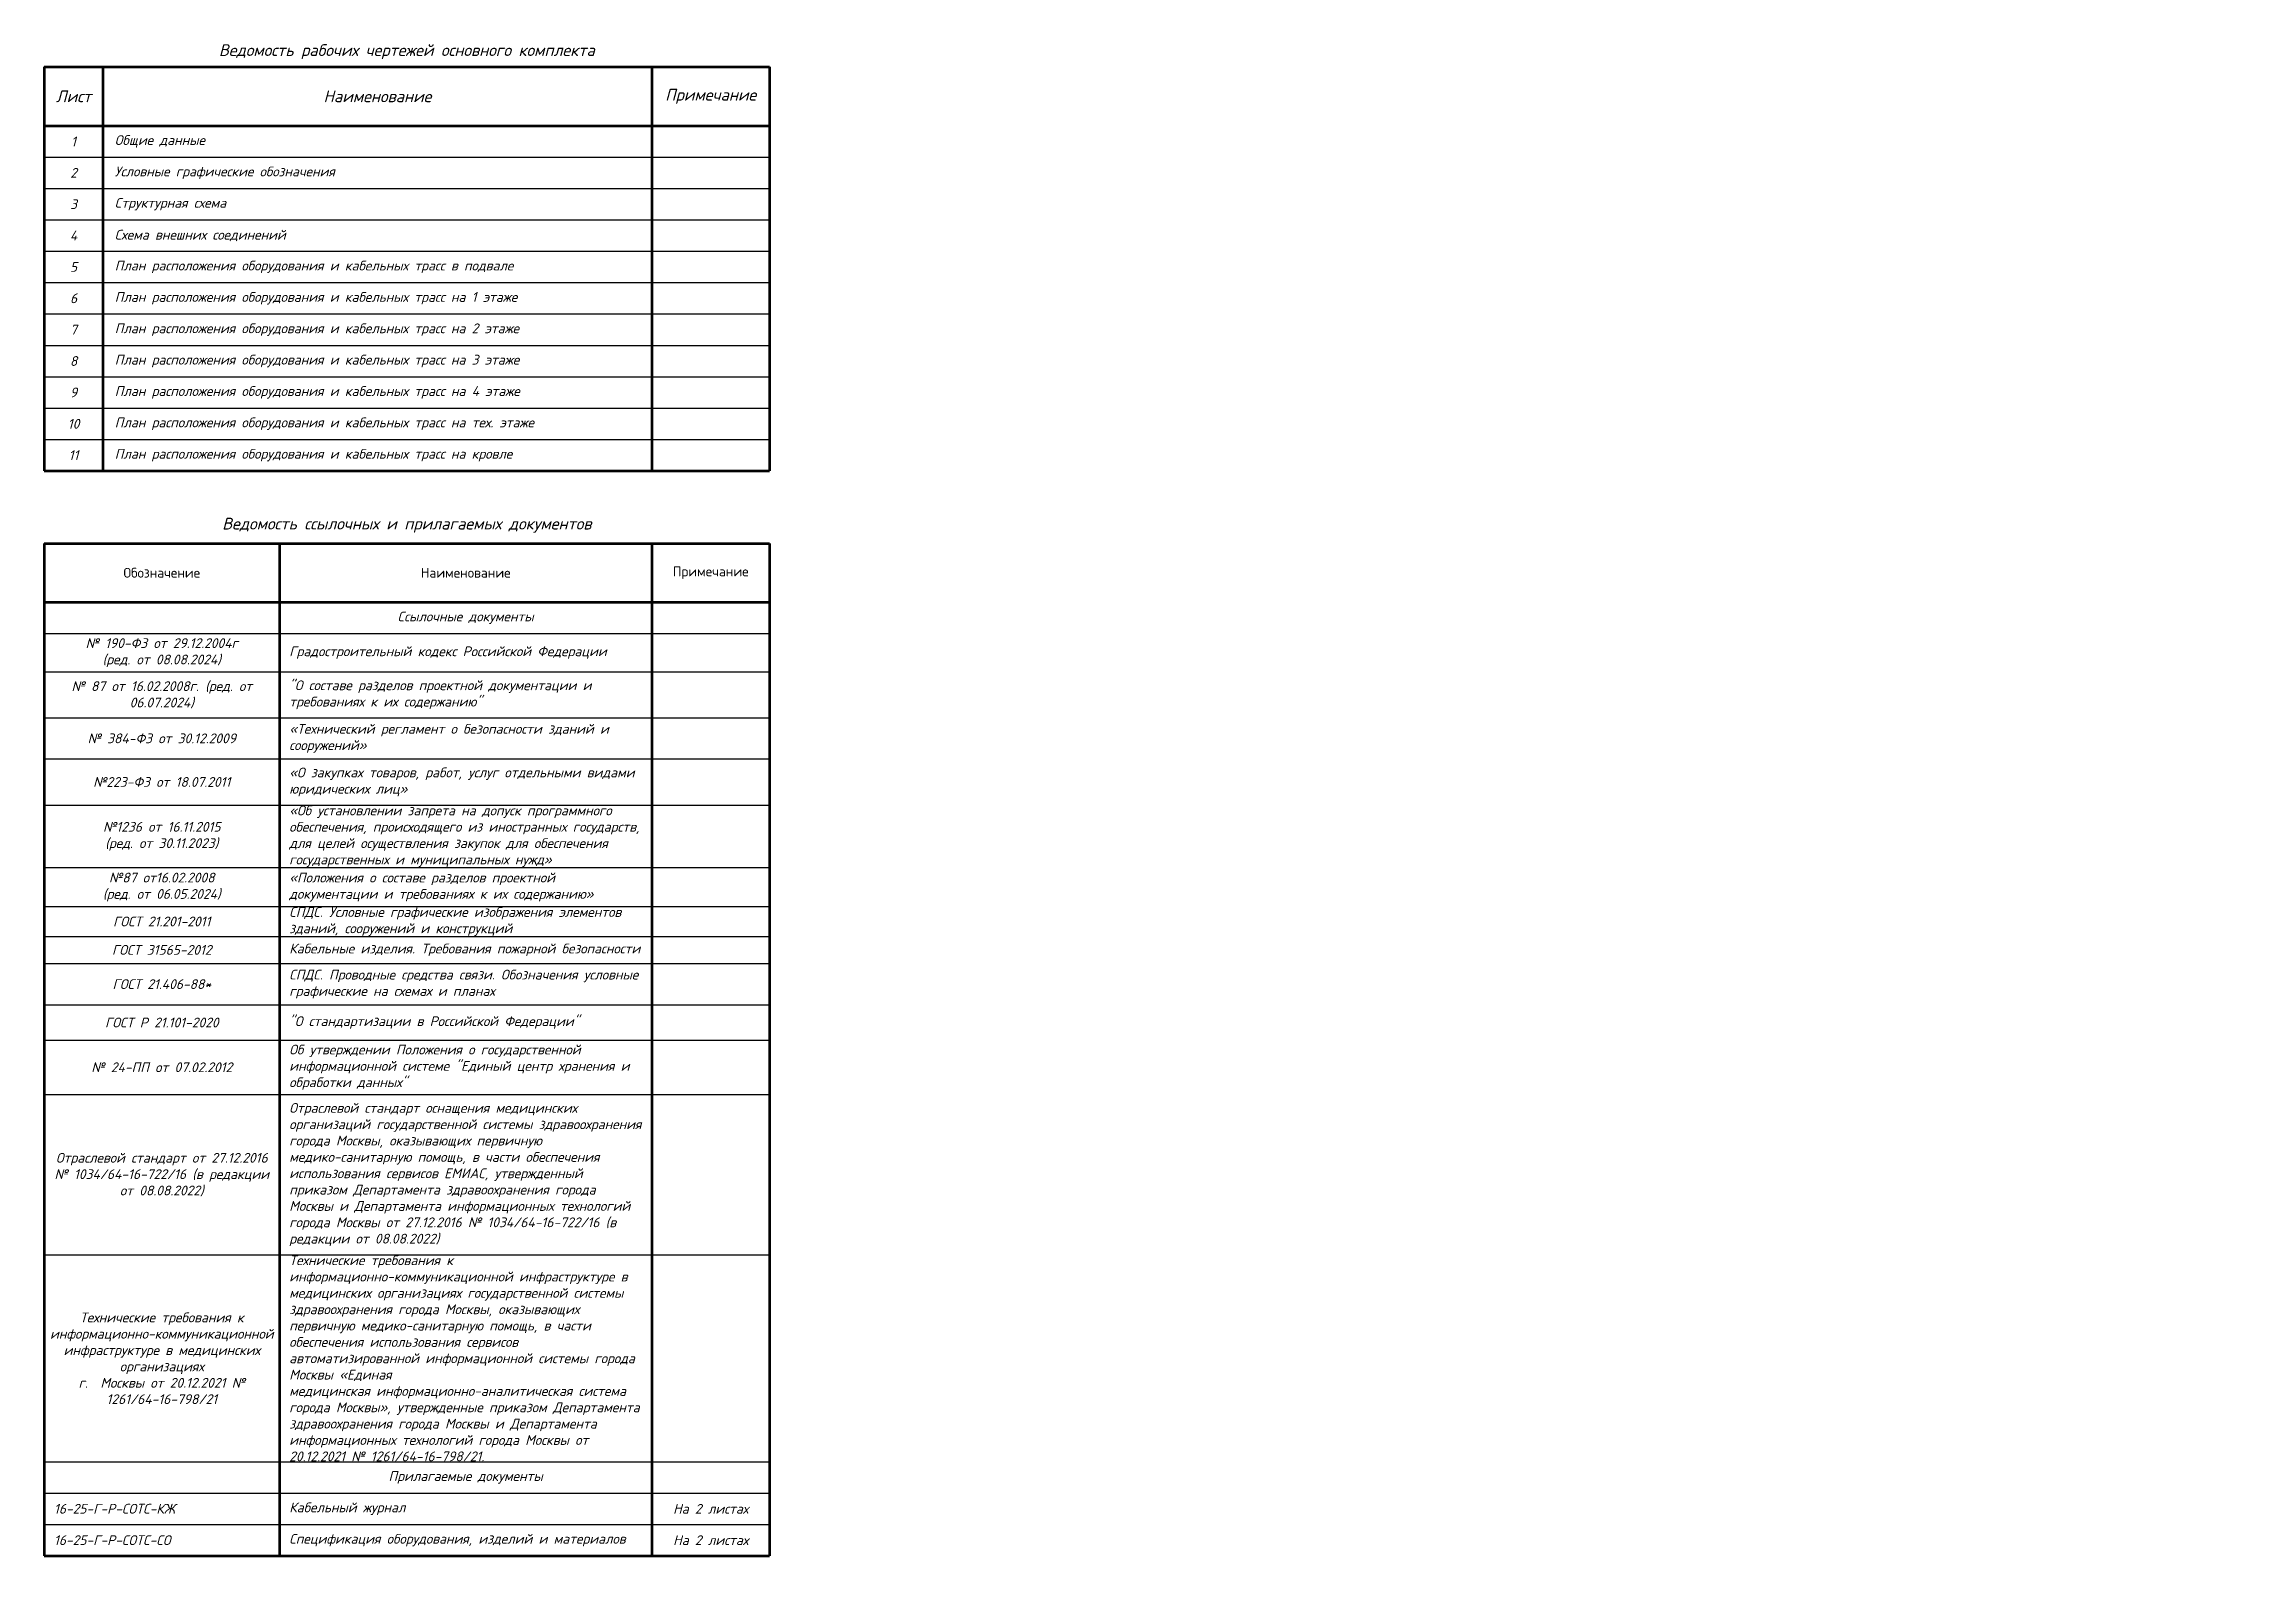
# Model space of a CAD drawing. Extents: x -72636 to 8142370, y -29900 to 852868.
# Drawn here: x -11 to 56296, y -796 to 37752 of the extents above; entities that cross this region are included whole.
import ezdxf
from ezdxf import colors
from ezdxf.entities.mleader import LeaderData, LeaderLine
from ezdxf.math import Vec2, Vec3

# ---------------------------------------------------------------- set-up
doc = ezdxf.new("R2010")
doc.units = 0
doc.header["$LTSCALE"] = 100
doc.styles.add('ISOCPEUR', font='isocpeui.ttf', dxfattribs={"height": 250})

msp = doc.modelspace()

# ---------------------------------------------------------------- texts
at = {"insert": (9239, 37560), "char_height": 300, "width": 18480, "attachment_point": 5, "style": 'ISOCPEUR'}
msp.add_mtext('Ведомость рабочих чертежей основного комплекта', dxfattribs=at)
at = {"lineweight": 15, "insert": (9239, 25485), "char_height": 300, "width": 18500, "attachment_point": 5, "style": 'ISOCPEUR'}
msp.add_mtext('Ведомость ссылочных и прилагаемых документов', dxfattribs=at)

# ---------------------------------------------------------------- blocks, each defined once
blk = doc.blocks.new('*T16')
at = {"color": 0, "linetype": 'ByBlock', "lineweight": 70, "transparency": 16777216}
for p, q in [((0, 0), (18500, 0)), ((0, 0), (0, -10300)), ((1500, 0), (1500, -10300)), ((15500, 0), (15500, -10300)), ((18500, 0), (18500, -10300)), ((0, -1500), (18500, -1500)), ((0, -10300), (18500, -10300))]:
    blk.add_line(p, q, dxfattribs=at)
at = {"color": 0, "linetype": 'ByBlock', "lineweight": 25, "transparency": 16777216}
for p, q in [((0, -2300), (18500, -2300)), ((0, -3100), (18500, -3100)), ((0, -3900), (18500, -3900)), ((0, -4700), (18500, -4700)), ((0, -5500), (18500, -5500)), ((0, -6300), (18500, -6300)), ((0, -7100), (18500, -7100)), ((0, -7900), (18500, -7900)), ((0, -8700), (18500, -8700)), ((0, -9500), (18500, -9500))]:
    blk.add_line(p, q, dxfattribs=at)
at = {"transparency": 16777216, "style": 'ISOCPEUR'}
for s, insert, char_height, width, attachment_point in [('Примечание', (17000, -750), 300, 2500, 5), ('Лист', (750, -750), 300, 1000, 5), ('Наименование', (8500, -750), 300, 13500, 5), ('1', (750, -1900), 250, 1480, 5), ('Общие данные', (1800, -1900), 250, 13400, 4), ('2', (750, -2700), 250, 1480, 5), ('Условные графические обозначения', (1800, -2700), 250, 13400, 4), ('3', (750, -3500), 250, 1480, 5), ('Структурная схема', (1800, -3500), 250, 13400, 4), ('4', (750, -4300), 250, 1480, 5), ('Схема внешних соединений', (1800, -4300), 250, 13400, 4), ('5', (750, -5100), 250, 1480, 5), ('План расположения оборудования и кабельных трасс в подвале', (1800, -5100), 250, 13400, 4), ('6', (750, -5900), 250, 1480, 5), ('План расположения оборудования и кабельных трасс на 1 этаже', (1800, -5900), 250, 13400, 4), ('7', (750, -6700), 250, 1480, 5), ('План расположения оборудования и кабельных трасс на 2 этаже', (1800, -6700), 250, 13400, 4), ('8', (750, -7500), 250, 1480, 5), ('План расположения оборудования и кабельных трасс на 3 этаже', (1800, -7500), 250, 13400, 4), ('9', (750, -8300), 250, 1480, 5), ('План расположения оборудования и кабельных трасс на 4 этаже', (1800, -8300), 250, 13400, 4), ('10', (750, -9100), 250, 1480, 5), ('План расположения оборудования и кабельных трасс на тех. этаже', (1800, -9100), 250, 13400, 4), ('11', (750, -9900), 250, 1000, 5), ('План расположения оборудования и кабельных трасс на кровле', (1800, -9900), 250, 13400, 4)]:
    blk.add_mtext(s, dxfattribs=dict(at, insert=insert, char_height=char_height, width=width, attachment_point=attachment_point))
blk = doc.blocks.new('*T17')
at = {"color": 0, "linetype": 'ByBlock', "lineweight": 70, "transparency": 16777216}
for p, q in [((0, 0), (18500, 0)), ((0, 0), (0, -25819)), ((6000, 0), (6000, -25819)), ((15500, 0), (15500, -25819)), ((18500, 0), (18500, -25819)), ((0, -1500), (18500, -1500)), ((0, -25819), (18500, -25819))]:
    blk.add_line(p, q, dxfattribs=at)
at = {"color": 0, "linetype": 'ByBlock', "lineweight": 25, "transparency": 16777216}
for p, q in [((0, -2300), (18500, -2300)), ((0, -3273), (18500, -3273)), ((0, -4451), (18500, -4451)), ((0, -5495), (18500, -5495)), ((0, -6674), (18500, -6674)), ((0, -8269), (18500, -8269)), ((0, -9262), (18500, -9262)), ((0, -10024), (18500, -10024)), ((0, -10711), (18500, -10711)), ((0, -11769), (18500, -11769)), ((0, -12669), (18500, -12669)), ((0, -14051), (18500, -14051)), ((0, -18146), (18500, -18146)), ((0, -23419), (18500, -23419)), ((0, -24219), (18500, -24219)), ((0, -25019), (18500, -25019))]:
    blk.add_line(p, q, dxfattribs=at)
at = {"transparency": 16777216, "char_height": 250, "style": 'ISOCPEUR'}
for s, insert, width, attachment_point in [('{\\fISOCPEUR|b0|i0|c204|p34;Обозначение}', (3000, -750), 5500, 5), ('{\\fISOCPEUR|b0|i0|c204|p34;Наименование}', (10750, -750), 9000, 5), ('{\\fISOCPEUR|b0|i0|c204|p34;Примечание}', (17000, -750), 2500, 5), ('Ссылочные документы', (10750, -1900), 9000, 5), ('№ 190-ФЗ от 29.12.2004г\\P(ред. от 08.08.2024)\\~', (3000, -2787), 5500, 5), ('Градостроительный кодекс Российской Федерации', (6250, -2787), 9000, 4), ('№ 87 от 16.02.2008г. (ред. от 06.07.2024)', (3000, -3862), 5500, 5), ('"О составе разделов проектной документации и требованиях к их содержанию"', (6250, -3862), 9000, 4), ('№ 384-ФЗ от 30.12.2009', (3000, -4973), 5500, 5), ('«Технический регламент о безопасности зданий и сооружений»', (6250, -4973), 9000, 4), ('№223-ФЗ от 18.07.2011', (3000, -6085), 5500, 5), ('«О закупках товаров, работ, услуг отдельными видами юридических лиц»', (6250, -6085), 9000, 4), ('«Об установлении запрета на допуск программного обеспечения, происходящего из иностранных государств, для целей осуществления закупок для обеспечения государственных и муниципальных нужд»', (6250, -7471), 9000, 4), ('№1236 от 16.11.2015 ^J(ред. от 30.11.2023)^J', (3000, -7471), 5500, 5), ('№87 от16.02.2008 ^J(ред. от 06.05.2024)^J', (3000, -8766), 5500, 5), ('«Положения о составе разделов проектной документации и требованиях к их содержанию»', (6250, -8766), 9000, 4), ('ГОСТ 21.201-2011', (3000, -9643), 5500, 5), ('СПДС. Условные графические изображения элементов зданий, сооружений и конструкций', (6250, -9643), 9000, 4), ('ГОСТ 31565-2012', (3000, -10367), 5500, 5), ('Кабельные изделия. Требования пожарной безопасности', (6250, -10367), 9000, 4), ('ГОСТ 21.406-88*', (3000, -11240), 5500, 5), ('СПДС. Проводные средства связи. Обозначения условные графические на схемах и планах', (6250, -11240), 9000, 4), ('ГОСТ Р 21.101-2020', (3000, -12219), 5500, 5), ('"О стандартизации в Российской Федерации"', (6250, -12219), 9000, 4), ('Об утверждении Положения о государственной информационной системе "Единый центр хранения и обработки данных"', (6250, -13360), 9000, 4), ('№ 24-ПП от 07.02.2012', (3000, -13360), 5500, 5), ('Отраслевой стандарт оснащения медицинских организаций государственной системы здравоохранения города Москвы, оказывающих первичную медико-санитарную помощь, в части обеспечения использования сервисов ЕМИАС, утвержденный приказом Департамента здравоохранения города Москвы и Департамента информационных технологий города Москвы от 27.12.2016 № 1034/64-16-722/16 (в редакции от 08.08.2022)', (6250, -16098), 9000, 4), ('Отраслевой стандарт от 27.12.2016 № 1034/64-16-722/16 (в редакции от 08.08.2022)', (3000, -16098), 5500, 5), ('{\\fISOCPEUR|b0|i1|c204|p34;Технические требования к информационно\\fISOCPEUR|b0|i1|c0|p34;-\\fISOCPEUR|b0|i1|c204|p34;коммуникационной инфраструктуре в медицинских организациях государственной системы здравоохранения города Москвы\\fISOCPEUR|b0|i1|c0|p34;, \\fISOCPEUR|b0|i1|c204|p34;оказывающих первичную медико\\fISOCPEUR|b0|i1|c0|p34;-\\fISOCPEUR|b0|i1|c204|p34;санитарную помощь\\fISOCPEUR|b0|i1|c0|p34;, \\fISOCPEUR|b0|i1|c204|p34;в части обеспечения использования сервисов автоматизированной информационной системы города Москвы \\fISOCPEUR|b0|i1|c0|p34;«\\fISOCPEUR|b0|i1|c204|p34;Единая ^Jмедицинская информационно\\fISOCPEUR|b0|i1|c0|p34;-\\fISOCPEUR|b0|i1|c204|p34;аналитическая система города Москвы\\fISOCPEUR|b0|i1|c0|p34;», \\fISOCPEUR|b0|i1|c204|p34;утвержденные приказом Департамента здравоохранения города Москвы и Департамента информационных технологий города Москвы от \\fISOCPEUR|b0|i1|c0|p34;20.12.2021 № 1261/64-16-798/21.}', (6250, -20782), 9000, 4), ('Технические требования к информационно-коммуникационной инфраструктуре в медицинских организациях^Jг.  Москвы от 20.12.2021 № 1261/64-16-798/21^J', (3000, -20782), 5500, 5), ('Прилагаемые документы', (10750, -23819), 9000, 5), ('16-25-Г-Р-СОТС-КЖ', (250, -24619), 5500, 4), ('Кабельный журнал', (6250, -24619), 9000, 4), ('На 2 листах', (17000, -24619), 2500, 5), ('16-25-Г-Р-СОТС-СО', (250, -25419), 5500, 4), ('Спецификация оборудования, изделий и материалов', (6250, -25419), 9000, 4), ('На 2 листах', (17000, -25419), 2500, 5)]:
    blk.add_mtext(s, dxfattribs=dict(at, insert=insert, width=width, attachment_point=attachment_point))
blk = doc.blocks.new('_Oblique')
at = {"color": 0, "linetype": 'ByBlock', "lineweight": -2}
blk.add_line((-0.5, -0.5), (0.5, 0.5), dxfattribs=at)

# ---------------------------------------------------------------- block references
for name, p in [('*T16', (-11, 37172)), ('*T17', (-11, 25023))]:
    msp.add_blockref(name, p)

msp.set_redraw_order([(e.dxf.handle, doc.entitydb.next_handle()) for e in msp.query("TEXT MTEXT ATTDEF DIMENSION ARC_DIMENSION")])  # texts and dimensions are drawn at this point

# ---------------------------------------------------------------- leaders
at = {"color": 0}
ml = msp.add_multileader_mtext('Standard', dxfattribs=at)
ml.set_content('K10', color=7, style='ISOCPEUR')
ml.set_leader_properties(color=256)
ml.set_arrow_properties(name='OBLIQUE')
ml.build(insert=Vec2(0, 0))
ml.multileader.update_dxf_attribs({"has_dogleg": 0, "text_left_attachment_type": 6, "text_right_attachment_type": 6, "dogleg_length": 0.5, "arrow_head_size": 100, "scale": 100})
ctx = ml.context
ctx.base_point, ctx.scale, ctx.char_height, ctx.arrow_head_size, ctx.landing_gap_size, ctx.plane_origin = Vec3(166139, 19977), 100, 200, 100, 0, Vec3(167901, 21304)
ctx.left_attachment, ctx.right_attachment, ctx.text_align_type = 6, 6, 2
notes = []
notes.append((ctx, [(1, (1, 1, 0), (166593, 19977), (-1, 0), 50, [(0, [(167173, 19482)], 0, [])])]))
ctx.mtext.insert, ctx.mtext.width, ctx.mtext.alignment, ctx.mtext.flow_direction = Vec3(166543, 20217), 2388.1, 3, 5
ml = msp.add_multileader_mtext('Standard', dxfattribs=at)
ml.set_content('K9', color=7, style='ISOCPEUR')
ml.set_leader_properties(color=256)
ml.set_arrow_properties(name='OBLIQUE')
ml.build(insert=Vec2(0, 0))
ml.multileader.update_dxf_attribs({"has_dogleg": 0, "text_left_attachment_type": 6, "text_right_attachment_type": 6, "dogleg_length": 0.5, "arrow_head_size": 100, "scale": 100})
ctx = ml.context
ctx.base_point, ctx.scale, ctx.char_height, ctx.arrow_head_size, ctx.landing_gap_size, ctx.plane_origin = Vec3(165866, 17368), 100, 200, 100, 0, Vec3(167531, 18694)
ctx.left_attachment, ctx.right_attachment, ctx.text_align_type = 6, 6, 2
notes.append((ctx, [(1, (1, 1, 0), (166224, 17368), (-1, 0), 50, [(0, [(167081, 17999)], 0, [])])]))
ctx.mtext.insert, ctx.mtext.width, ctx.mtext.alignment, ctx.mtext.flow_direction = Vec3(166174, 17608), 2388.1, 3, 5
for ctx, leaders in notes:
    for number, flags, end, landing, length, lines in leaders:
        leader = LeaderData()
        leader.index, (leader.has_last_leader_line, leader.has_dogleg_vector, leader.attachment_direction) = number, flags
        leader.last_leader_point, leader.dogleg_vector, leader.dogleg_length = Vec3(end), Vec3(landing), length
        for number, points, colour, breaks in lines:
            line = LeaderLine()
            line.index, line.vertices, line.color, line.breaks = number, Vec3.list(points), colors.encode_raw_color(colour), breaks
            leader.lines.append(line)
        ctx.leaders.append(leader)

doc.saveas('drawing.dxf')
